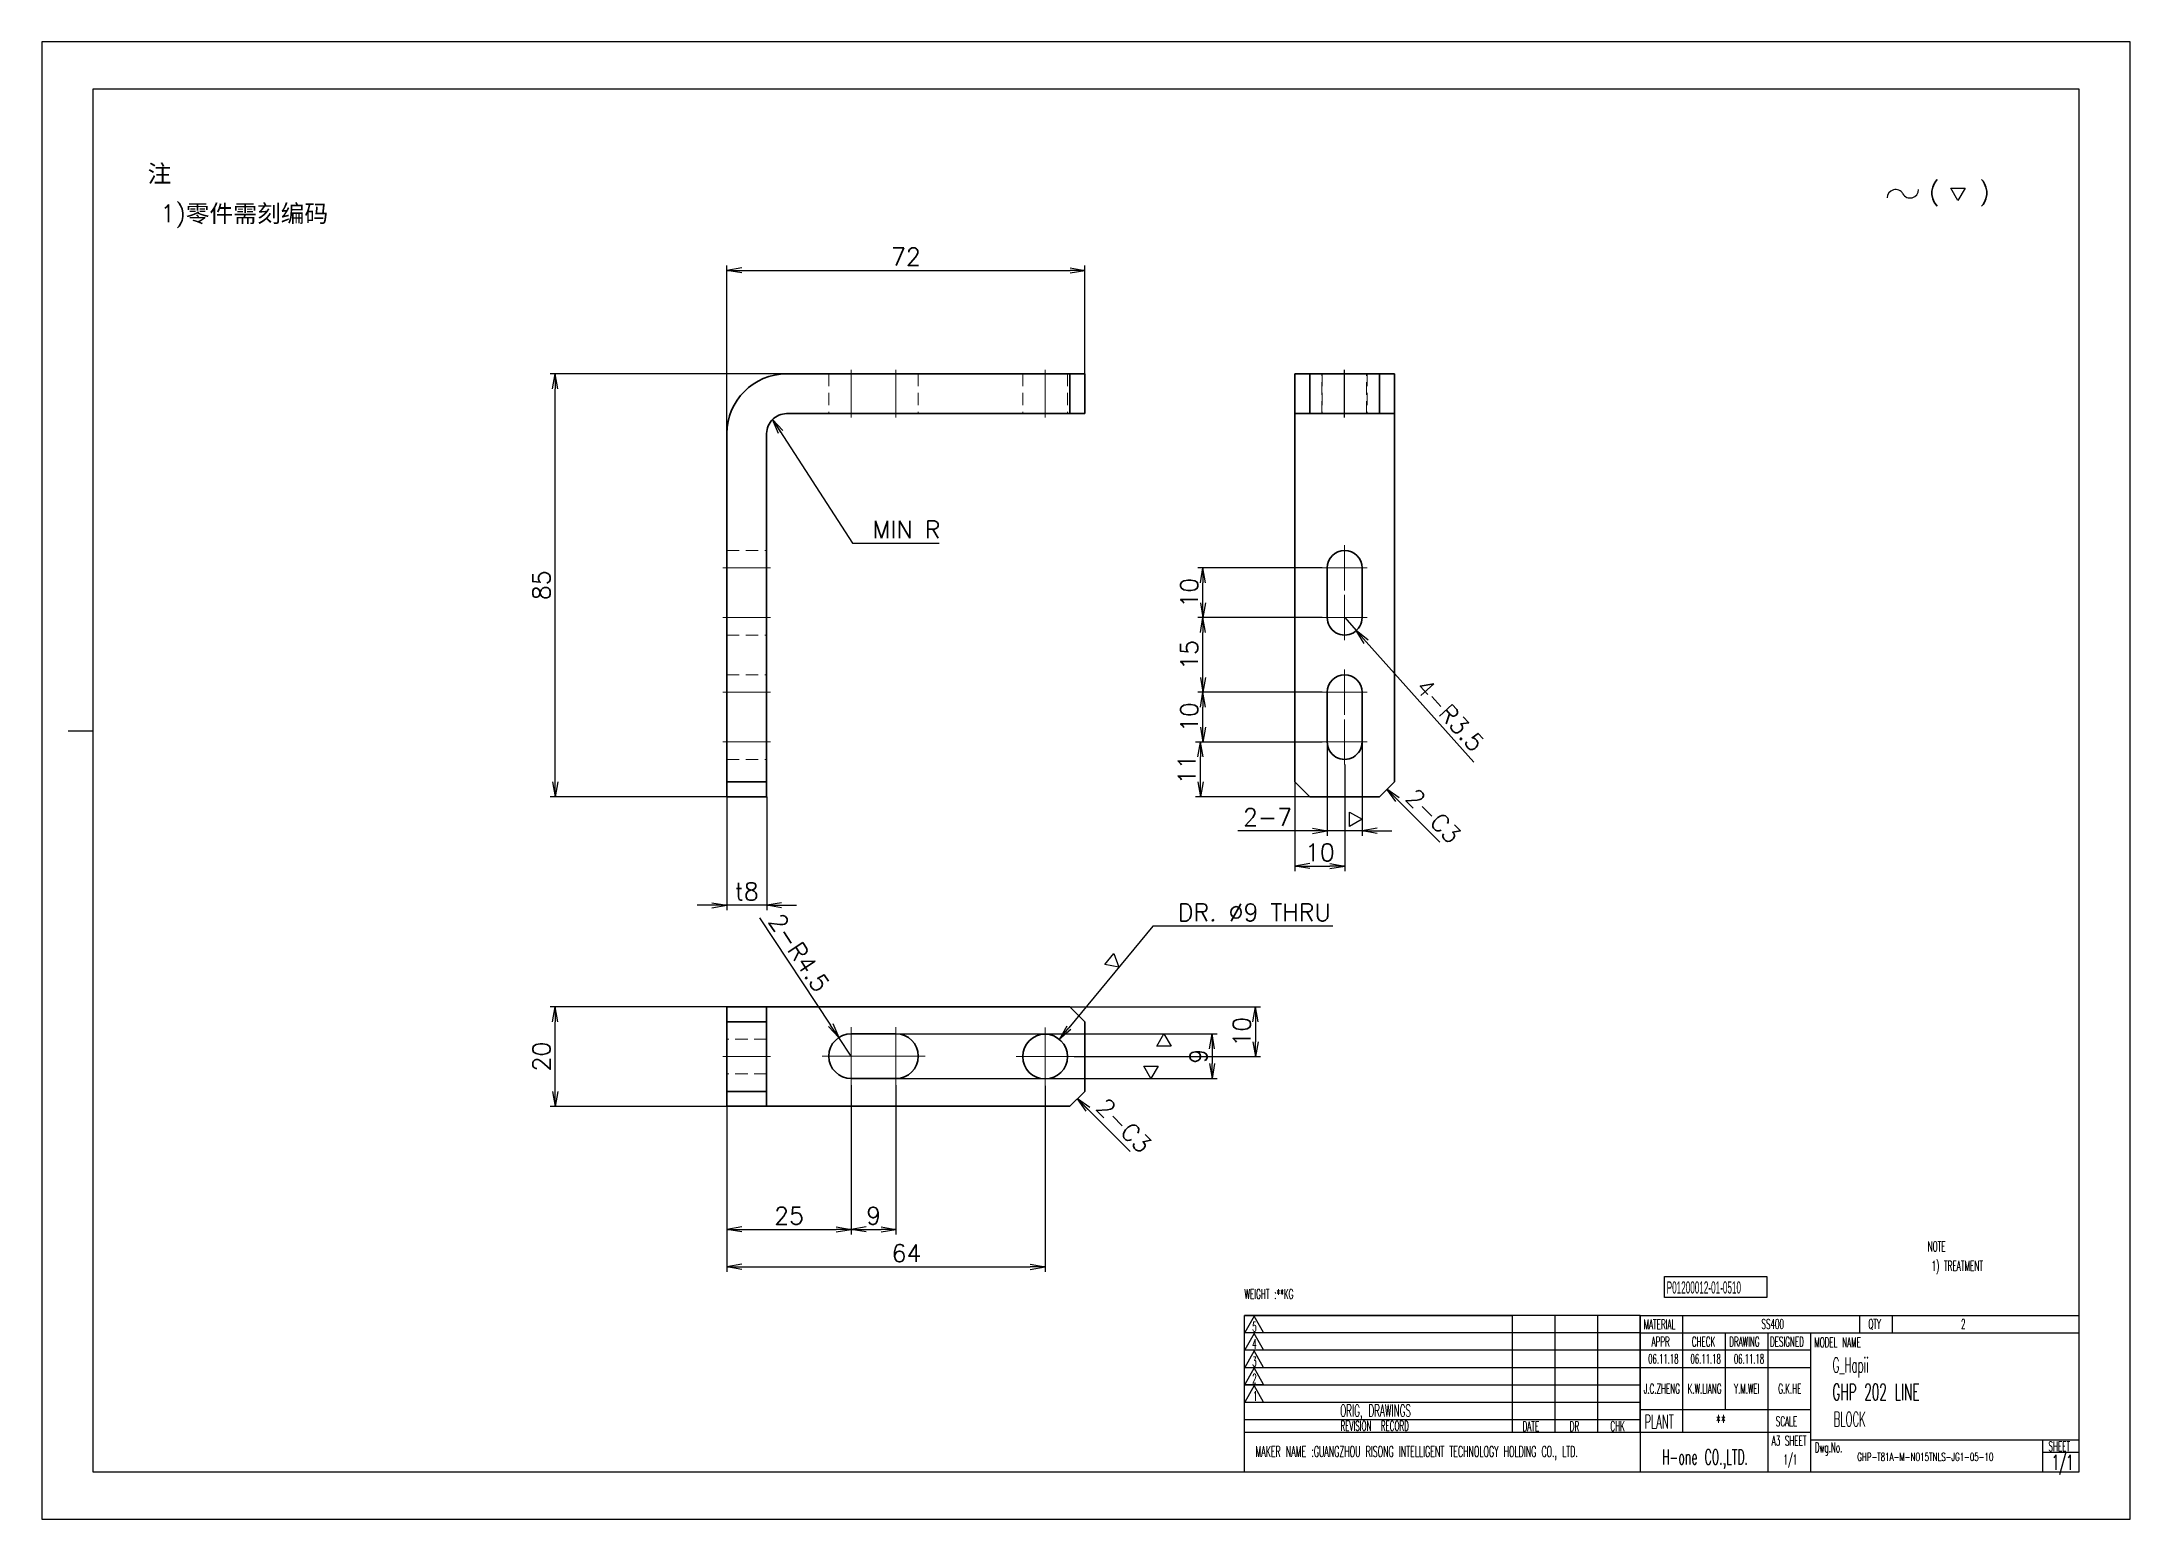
# Model space of a CAD drawing. Header units: millimetres. Extents: x 9439 to 18429, y 1498 to 3280.
# Drawn here: x 14907.3 to 15327.3, y 1498.1 to 1795.1 of the extents above; entities that cross this region are included whole.
import ezdxf
from ezdxf.enums import TextEntityAlignment as Align

# ---------------------------------------------------------------- set-up
doc = ezdxf.new("R2010")
doc.units = ezdxf.units.MM
doc.linetypes.add('CENTER-HOKUTO', pattern=[23, 20, -1, 1, -1])
doc.linetypes.add('HIDDEN-HOKUTO', pattern=[3.8, 2.5, -1.3])
doc.layers.add('AM_7', color=2, linetype='CENTER-HOKUTO', lineweight=30)
doc.layers.add('AM_HID', color=1, linetype='HIDDEN-HOKUTO', lineweight=25)
doc.layers.add('title_frame', color=7, linetype='Continuous')
doc.layers.add('word_dim', color=253, linetype='Continuous')
doc.styles.add('MX_NOTE_STANDARD', font='txt.shx', dxfattribs={"bigfont": 'bigfont.shx'})
doc.styles.get("Standard").update_dxf_attribs({"font": 'romans.shx', "bigfont": 'bigfont.shx'})
doc.dimstyles.new('RS1-1', dxfattribs={"dimtxt": 3.5, "dimasz": 3, "dimexe": 1, "dimexo": 0, "dimgap": 1, "dimtad": 3, "dimdsep": 46, "dimtxsty": 'Standard', "dimblk1": 'OPEN', "dimblk2": 'OPEN', "dimsah": 1, "dimcen": 0, "dimclrd": 256, "dimclre": 256, "dimclrt": 3, "dimazin": 2, "dimtfac": 1, "dimtmove": 0, "dimatfit": 3, "dimldrblk": 'OPEN', "dimfxl": 0, "dimtolj": 1, "dimtzin": 0, "dimarcsym": 0})

msp = doc.modelspace()

# ---------------------------------------------------------------- texts
at = {"ltscale": 2, "char_height": 3.5, "attachment_point": 1}
for s, insert, width in [('{\\fSimSun|b0|i0|c134|p2;\\C3;注}', (14928.639, 1770.365), 10.36469), ('{\\Fromans,bigfont|c134;\\C3;1)\\fSimSun|b0|i0|c134|p2;零件需刻编码}', (14931.204, 1762.357), 96.90613)]:
    msp.add_mtext(s, dxfattribs=dict(at, insert=insert, width=width))
at = {"linetype": 'Continuous', "insert": (15267.499, 1528.604), "char_height": 3, "width": 50.9, "attachment_point": 4}
msp.add_mtext('{\\W0.5;\\C3;G_Hapii }', dxfattribs=at)
at = {"color": 3, "linetype": 'Continuous', "insert": (15272.455, 1511.446), "char_height": 1.6, "width": 37.13137, "attachment_point": 1}
msp.add_mtext('{\\W0.65;GHP-T81A-M-NO15TNLS-JG1-05-10}', dxfattribs=at)
at = {"layer": 'title_frame', "color": 3, "style": 'MX_NOTE_STANDARD'}
for s, height, width, p in [('NOTE', 2, 0.5341, (15286.609, 1551.946)), ('1) TREATMENT', 2, 0.5341, (15287.387, 1548.049)), ('WEIGHT :**KG ', 1.96, 0.545, (15149.222, 1542.4)), ('SS400', 1.9728, 0.5341, (15253.196, 1536.382)), ('2', 1.973, 0.5341, (15293.323, 1536.382)), ('06.11.18', 1.9, 0.5341, (15230.409, 1529.408)), ('06.11.18', 1.9, 0.5341, (15238.921, 1529.408)), ('06.11.18', 1.9, 0.5341, (15247.638, 1529.408)), ('GHP 202 LINE', 3.3, 0.5341, (15267.461, 1522.035)), ('**', 2.74, 0.5341, (15244.015, 1516.353)), ('BLOCK', 2.94, 0.5, (15267.709, 1516.771)), ('H-one CO.,LTD.', 3, 0.5341, (15233.178, 1509.133)), ('A3 SHEET', 1.9728, 0.5341, (15255.252, 1512.907)), ('1/1', 1.9728, 0.5341, (15257.604, 1509.153)), ('1/1', 3, 0.5341, (15311.629, 1508.06))]:
    msp.add_text(s, height=height, dxfattribs=dict(at, width=width)).set_placement(p)
at = {"layer": 'title_frame', "color": 3, "style": 'MX_NOTE_STANDARD', "width": 0.5341}
for s, p in [('J.C.ZHENG', (15233.154, 1522.79)), ('K.W.LIANG', (15241.749, 1522.769)), ('Y.M.WEI', (15250.229, 1522.772)), ('G.K.HE', (15258.899, 1522.769))]:
    msp.add_text(s, height=1.9728, dxfattribs=at).set_placement(p, align=Align.BOTTOM_CENTER)
at = {"layer": 'title_frame', "color": 3, "insert": (15234.132, 1545.938), "char_height": 2.45, "width": 4.1107, "attachment_point": 1, "style": 'MX_NOTE_STANDARD'}
msp.add_mtext('{\\f3 of 9 Barcode|b0|i0|c0|p82;\\W0.5;P01200012-01-0510}', dxfattribs=at)
at = {"layer": 'word_dim', "color": 3, "linetype": 'Continuous', "ltscale": 2}
for p in [(15181.366, 1642.865), (15119.126, 1580.625)]:
    msp.add_text('2-C3', height=3.5, rotation=315, dxfattribs=at).set_placement(p)
at = {"layer": 'word_dim', "color": 3, "linetype": 'Continuous', "ltscale": 2, "insert": (15074.413, 1695.32), "char_height": 3.5, "width": 26.72576, "attachment_point": 7}
msp.add_mtext('MIN R', dxfattribs=at)

# ---------------------------------------------------------------- blocks, each defined once
blk = doc.blocks.new('A$C404331B6')
at = {"layer": 'title_frame'}
for p, q in [((0, -31.5), (0, 0)), ((0, 0), (53.9, 0)), ((79.62, 0), (0, 0)), ((53.9, -23.5), (53.9, 0)), ((62.48, -23.5), (62.48, 0)), ((62.48, -23.5), (62.48, 0)), ((71.05, -23.5), (71.05, 0)), ((71.05, -23.5), (71.05, 0)), ((79.62, 0), (79.62, -31.5)), ((79.62, 0), (167.83, 0)), ((88.2, -23.5), (88.2, 0)), ((123.73, 0), (123.73, -3.5)), ((130.3, 0), (130.3, -3.5)), ((53.9, -3.5), (0, -3.5)), ((79.62, -3.5), (0, -3.5)), ((1.98, -0.12), (0.1, -3.45)), ((0.1, -3.45), (3.86, -3.45)), ((1.98, -3.6), (0.1, -6.92)), ((3.86, -3.45), (1.98, -0.12)), ((3.86, -6.92), (1.98, -3.6)), ((79.62, -3.5), (167.83, -3.5)), ((96.78, -18.9), (96.78, -3.5)), ((105.35, -31.5), (105.35, -3.5)), ((113.92, -31.5), (113.92, -3.5)), ((53.9, -7), (0, -7)), ((79.62, -7), (0, -7)), ((0.1, -6.92), (3.86, -6.92)), ((1.98, -7.13), (0.1, -10.45)), ((3.86, -10.45), (1.98, -7.13)), ((113.92, -7), (79.62, -7)), ((53.9, -10.5), (0, -10.5)), ((79.62, -10.5), (0, -10.5)), ((0.1, -10.45), (3.86, -10.45)), ((1.98, -10.54), (0.1, -13.87)), ((3.86, -13.87), (1.98, -10.54)), ((113.92, -10.5), (79.62, -10.5)), ((53.9, -14), (0, -14)), ((79.62, -14), (0, -14)), ((0.1, -13.87), (3.86, -13.87)), ((1.98, -14.07), (0.1, -17.4)), ((3.86, -17.4), (1.98, -14.07)), ((53.9, -17.5), (0, -17.5)), ((79.62, -17.5), (0, -17.5)), ((53.9, -21), (0, -21)), ((79.62, -21), (0, -21)), ((0.1, -17.4), (3.86, -17.4)), ((79.62, -18.9), (113.92, -18.9)), ((79.62, -23.5), (0, -23.5)), ((113.92, -23.5), (79.62, -23.5)), ((113.92, -25), (167.83, -25)), ((160.48, -25), (160.48, -31.5)), ((160.48, -27.5), (167.83, -27.5)), ((167.83, -31.5), (0, -31.5))]:
    blk.add_line(p, q, dxfattribs=at)
at = {"layer": 'title_frame', "color": 3, "style": 'MX_NOTE_STANDARD', "width": 0.5341}
for s, height, p in [('5', 1.92, (1.59, -3.22)), ('MATERIAL', 1.973, (80.3, -2.79)), ('QTY', 1.973, (125.5, -2.7)), ('4', 1.92, (1.59, -6.7)), ('3', 1.92, (1.59, -10.23)), ('APPR', 1.973, (81.89, -6.26)), ('CHECK', 1.973, (89.99, -6.26)), ('DRAWING', 1.973, (97.51, -6.26)), ('DESIGNED', 1.973, (105.7, -6.26)), ('MODEL NAME', 1.973, (114.63, -6.41)), ('2', 1.92, (1.59, -13.64)), ('1', 1.92, (1.78, -17.17)), ('ORIG, DRAWINGS', 2.4112, (19.27, -20.34)), ('PLANT', 2.74, (80.46, -22.73)), ('SCALE', 1.973, (106.88, -22.28)), ('REVISION  RECORD', 1.9728, (19.32, -23.18)), ('DATE', 1.973, (55.94, -23.26)), ('DR', 1.973, (65.43, -23.27)), ('CHK', 1.973, (73.61, -23.23)), ('MAKER NAME :GUANGZHOU RISONG INTELLIGENT TECHNOLOGY HOLDING CO., LTD.', 2.16, (2.22, -28.43)), ('Dwg.No.', 1.973, (114.71, -27.52)), ('SHEET', 1.973, (161.71, -27.29))]:
    blk.add_text(s, height=height, dxfattribs=at).set_placement(p)
blk = doc.blocks.new('shiage0')
at = {"layer": 'word_dim', "color": 3, "linetype": 'Continuous'}
for centre, start, end in [((1.69, 0), 30, 180), ((4.61, 1.69), 210, 0)]:
    blk.add_arc(centre, 1.69, start, end, dxfattribs=at)
blk = doc.blocks.new('12')
at = {"layer": 'title_frame', "color": 3, "linetype": 'Continuous'}
blk.add_lwpolyline([(20.46, 3.03), (19.01, 5.53), (21.9, 5.53)], close=True, dxfattribs=at)
blk.add_blockref('shiage0', (6.23, 3.56), dxfattribs=at)
blk.add_text('(   )', height=3.5, dxfattribs=at).set_placement((14.64, 3.08))
blk = doc.blocks.new('_Open')
at = {"color": 0, "lineweight": -2}
for p, q in [((-1, 0.17), (0, 0)), ((-1, -0.17), (0, 0)), ((0, 0), (-1, 0))]:
    blk.add_line(p, q, dxfattribs=at)
blk = doc.blocks.new('*D138')
at = {"layer": 'DEFPOINTS', "color": 0, "linetype": 'Continuous', "ltscale": 2}
for p in [(15010.6, 1728.36), (15057.13, 1728.36), (15049.13, 1643.36)]:
    blk.add_point(p, dxfattribs=at)
at = {"layer": 'word_dim', "linetype": 'Continuous', "lineweight": -2, "ltscale": 2}
for p, q in [((15057.13, 1728.36), (15009.6, 1728.36)), ((15010.6, 1646.36), (15010.6, 1725.36)), ((15049.13, 1643.36), (15009.6, 1643.36))]:
    blk.add_line(p, q, dxfattribs=at)
at = {"layer": 'word_dim', "linetype": 'Continuous', "lineweight": -2, "ltscale": 2, "xscale": 3, "yscale": 3, "zscale": 3}
for p, rotation in [((15010.6, 1728.36), 90), ((15010.6, 1643.36), 270)]:
    blk.add_blockref('_Open', p, dxfattribs=dict(at, rotation=rotation))
at = {"layer": 'word_dim', "color": 3, "linetype": 'Continuous', "ltscale": 2, "insert": (15007.85, 1685.86), "char_height": 3.5, "attachment_point": 5, "rotation": 90}
blk.add_mtext('\\A1;85', dxfattribs=at)
blk = doc.blocks.new('*D139')
at = {"layer": 'DEFPOINTS', "color": 0, "linetype": 'Continuous', "ltscale": 2}
for p in [(15117.13, 1749.17), (15117.13, 1728.36), (15045.13, 1684.65)]:
    blk.add_point(p, dxfattribs=at)
at = {"layer": 'word_dim', "linetype": 'Continuous', "lineweight": -2, "ltscale": 2}
for p, q in [((15045.13, 1684.65), (15045.13, 1750.17)), ((15048.13, 1749.17), (15114.13, 1749.17)), ((15117.13, 1728.36), (15117.13, 1750.17))]:
    blk.add_line(p, q, dxfattribs=at)
at = {"layer": 'word_dim', "linetype": 'Continuous', "lineweight": -2, "ltscale": 2, "xscale": 3, "yscale": 3, "zscale": 3, "rotation": 180}
blk.add_blockref('_Open', (15045.13, 1749.17), dxfattribs=at)
at = {"layer": 'word_dim', "linetype": 'Continuous', "lineweight": -2, "ltscale": 2, "xscale": 3, "yscale": 3, "zscale": 3}
blk.add_blockref('_Open', (15117.13, 1749.17), dxfattribs=at)
at = {"layer": 'word_dim', "color": 3, "linetype": 'Continuous', "ltscale": 2, "insert": (15081.13, 1751.92), "char_height": 3.5, "attachment_point": 5}
blk.add_mtext('\\A1;72', dxfattribs=at)
blk = doc.blocks.new('*D140')
at = {"layer": 'DEFPOINTS', "color": 0, "linetype": 'Continuous', "ltscale": 2}
for p in [(15045.13, 1643.36), (15053.13, 1643.36), (15045.13, 1621.55)]:
    blk.add_point(p, dxfattribs=at)
at = {"layer": 'word_dim', "linetype": 'Continuous', "lineweight": -2, "ltscale": 2}
for p, q in [((15045.13, 1643.36), (15045.13, 1620.55)), ((15053.13, 1643.36), (15053.13, 1620.55)), ((15042.13, 1621.55), (15039.13, 1621.55)), ((15053.13, 1621.55), (15045.13, 1621.55)), ((15056.13, 1621.55), (15059.13, 1621.55))]:
    blk.add_line(p, q, dxfattribs=at)
at = {"layer": 'word_dim', "linetype": 'Continuous', "lineweight": -2, "ltscale": 2, "xscale": 3, "yscale": 3, "zscale": 3}
blk.add_blockref('_Open', (15045.13, 1621.55), dxfattribs=at)
at = {"layer": 'word_dim', "linetype": 'Continuous', "lineweight": -2, "ltscale": 2, "xscale": 3, "yscale": 3, "zscale": 3, "rotation": 180}
blk.add_blockref('_Open', (15053.13, 1621.55), dxfattribs=at)
at = {"layer": 'word_dim', "color": 3, "linetype": 'Continuous', "ltscale": 2, "insert": (15049.13, 1624.3), "char_height": 3.5, "attachment_point": 5}
blk.add_mtext('\\A1;t8', dxfattribs=at)
blk = doc.blocks.new('*D141')
at = {"layer": 'DEFPOINTS', "color": 0, "linetype": 'Continuous', "ltscale": 2}
for p in [(15169.37, 1649.81), (15159.37, 1646.36), (15169.37, 1629.42)]:
    blk.add_point(p, dxfattribs=at)
at = {"layer": 'word_dim', "linetype": 'Continuous', "lineweight": -2, "ltscale": 2}
for p, q in [((15169.37, 1649.81), (15169.37, 1628.42)), ((15159.37, 1646.36), (15159.37, 1628.42)), ((15162.37, 1629.42), (15166.37, 1629.42))]:
    blk.add_line(p, q, dxfattribs=at)
at = {"layer": 'word_dim', "linetype": 'Continuous', "lineweight": -2, "ltscale": 2, "xscale": 3, "yscale": 3, "zscale": 3, "rotation": 180}
blk.add_blockref('_Open', (15159.37, 1629.42), dxfattribs=at)
at = {"layer": 'word_dim', "linetype": 'Continuous', "lineweight": -2, "ltscale": 2, "xscale": 3, "yscale": 3, "zscale": 3}
blk.add_blockref('_Open', (15169.37, 1629.42), dxfattribs=at)
at = {"layer": 'word_dim', "color": 3, "linetype": 'Continuous', "ltscale": 2, "insert": (15164.37, 1632.17), "char_height": 3.5, "attachment_point": 5}
blk.add_mtext('\\A1;10', dxfattribs=at)
blk = doc.blocks.new('*D142')
at = {"layer": 'DEFPOINTS', "color": 0, "linetype": 'Continuous', "ltscale": 2}
for p in [(15140.37, 1654.36), (15164.82, 1654.36), (15162.37, 1643.36)]:
    blk.add_point(p, dxfattribs=at)
at = {"layer": 'word_dim', "linetype": 'Continuous', "lineweight": -2, "ltscale": 2}
for p, q in [((15164.82, 1654.36), (15139.37, 1654.36)), ((15140.37, 1646.36), (15140.37, 1651.36)), ((15162.37, 1643.36), (15139.37, 1643.36))]:
    blk.add_line(p, q, dxfattribs=at)
at = {"layer": 'word_dim', "linetype": 'Continuous', "lineweight": -2, "ltscale": 2, "xscale": 3, "yscale": 3, "zscale": 3}
for p, rotation in [((15140.37, 1654.36), 90), ((15140.37, 1643.36), 270)]:
    blk.add_blockref('_Open', p, dxfattribs=dict(at, rotation=rotation))
at = {"layer": 'word_dim', "color": 3, "linetype": 'Continuous', "ltscale": 2, "insert": (15137.62, 1648.86), "char_height": 3.5, "attachment_point": 5, "rotation": 90}
blk.add_mtext('\\A1;11', dxfattribs=at)
blk = doc.blocks.new('*D143')
at = {"layer": 'DEFPOINTS', "color": 0, "linetype": 'Continuous', "ltscale": 2}
for p in [(15140.87, 1664.36), (15164.82, 1664.36), (15164.82, 1654.36)]:
    blk.add_point(p, dxfattribs=at)
at = {"layer": 'word_dim', "linetype": 'Continuous', "lineweight": -2, "ltscale": 2}
for p, q in [((15164.82, 1664.36), (15139.87, 1664.36)), ((15140.87, 1657.36), (15140.87, 1661.36)), ((15164.82, 1654.36), (15139.87, 1654.36))]:
    blk.add_line(p, q, dxfattribs=at)
at = {"layer": 'word_dim', "linetype": 'Continuous', "lineweight": -2, "ltscale": 2, "xscale": 3, "yscale": 3, "zscale": 3}
for p, rotation in [((15140.87, 1664.36), 90), ((15140.87, 1654.36), 270)]:
    blk.add_blockref('_Open', p, dxfattribs=dict(at, rotation=rotation))
at = {"layer": 'word_dim', "color": 3, "linetype": 'Continuous', "ltscale": 2, "insert": (15138.12, 1659.36), "char_height": 3.5, "attachment_point": 5, "rotation": 90}
blk.add_mtext('\\A1;10', dxfattribs=at)
blk = doc.blocks.new('*D144')
at = {"layer": 'DEFPOINTS', "color": 0, "linetype": 'Continuous', "ltscale": 2}
for p in [(15140.87, 1679.36), (15164.82, 1679.36), (15164.82, 1664.36)]:
    blk.add_point(p, dxfattribs=at)
at = {"layer": 'word_dim', "linetype": 'Continuous', "lineweight": -2, "ltscale": 2}
for p, q in [((15164.82, 1679.36), (15139.87, 1679.36)), ((15140.87, 1667.36), (15140.87, 1676.36)), ((15164.82, 1664.36), (15139.87, 1664.36))]:
    blk.add_line(p, q, dxfattribs=at)
at = {"layer": 'word_dim', "linetype": 'Continuous', "lineweight": -2, "ltscale": 2, "xscale": 3, "yscale": 3, "zscale": 3}
for p, rotation in [((15140.87, 1679.36), 90), ((15140.87, 1664.36), 270)]:
    blk.add_blockref('_Open', p, dxfattribs=dict(at, rotation=rotation))
at = {"layer": 'word_dim', "color": 3, "linetype": 'Continuous', "ltscale": 2, "insert": (15138.12, 1671.86), "char_height": 3.5, "attachment_point": 5, "rotation": 90}
blk.add_mtext('\\A1;15', dxfattribs=at)
blk = doc.blocks.new('*D145')
at = {"layer": 'DEFPOINTS', "color": 0, "linetype": 'Continuous', "ltscale": 2}
for p in [(15140.87, 1689.36), (15164.82, 1689.36), (15164.82, 1679.36)]:
    blk.add_point(p, dxfattribs=at)
at = {"layer": 'word_dim', "linetype": 'Continuous', "lineweight": -2, "ltscale": 2}
for p, q in [((15164.82, 1689.36), (15139.87, 1689.36)), ((15140.87, 1682.36), (15140.87, 1686.36)), ((15164.82, 1679.36), (15139.87, 1679.36))]:
    blk.add_line(p, q, dxfattribs=at)
at = {"layer": 'word_dim', "linetype": 'Continuous', "lineweight": -2, "ltscale": 2, "xscale": 3, "yscale": 3, "zscale": 3}
for p, rotation in [((15140.87, 1689.36), 90), ((15140.87, 1679.36), 270)]:
    blk.add_blockref('_Open', p, dxfattribs=dict(at, rotation=rotation))
at = {"layer": 'word_dim', "color": 3, "linetype": 'Continuous', "ltscale": 2, "insert": (15138.12, 1684.36), "char_height": 3.5, "attachment_point": 5, "rotation": 90}
blk.add_mtext('\\A1;10', dxfattribs=at)
blk = doc.blocks.new('*D146')
at = {"layer": 'DEFPOINTS', "color": 0, "linetype": 'Continuous', "ltscale": 2}
for p in [(15169.37, 1679.36), (15171.7, 1676.76)]:
    blk.add_point(p, dxfattribs=at)
at = {"layer": 'word_dim', "linetype": 'Continuous', "lineweight": -2, "ltscale": 2}
for p, q in [((15169.37, 1679.36), (15171.7, 1676.76)), ((15195.34, 1650.31), (15173.7, 1674.52))]:
    blk.add_line(p, q, dxfattribs=at)
at = {"layer": 'word_dim', "linetype": 'Continuous', "lineweight": -2, "ltscale": 2, "xscale": 3, "yscale": 3, "zscale": 3, "rotation": 131.7998130804722}
blk.add_blockref('_Open', (15171.7, 1676.76), dxfattribs=at)
at = {"layer": 'word_dim', "color": 3, "linetype": 'Continuous', "ltscale": 2, "insert": (15190.56, 1659.79), "char_height": 3.5, "attachment_point": 5, "rotation": 311.7998}
blk.add_mtext('\\A1;4-R3.5', dxfattribs=at)
blk = doc.blocks.new('*D147')
at = {"layer": 'DEFPOINTS', "color": 0, "linetype": 'Continuous', "ltscale": 2}
for p in [(15165.87, 1654.36), (15172.87, 1654.36), (15172.87, 1636.51)]:
    blk.add_point(p, dxfattribs=at)
at = {"layer": 'word_dim', "linetype": 'Continuous', "lineweight": -2, "ltscale": 2}
for p, q in [((15165.87, 1654.36), (15165.87, 1635.51)), ((15172.87, 1654.36), (15172.87, 1635.51)), ((15162.87, 1636.51), (15147.87, 1636.51)), ((15172.87, 1636.51), (15165.87, 1636.51)), ((15175.87, 1636.51), (15178.87, 1636.51))]:
    blk.add_line(p, q, dxfattribs=at)
at = {"layer": 'word_dim', "linetype": 'Continuous', "lineweight": -2, "ltscale": 2, "xscale": 3, "yscale": 3, "zscale": 3}
blk.add_blockref('_Open', (15165.87, 1636.51), dxfattribs=at)
at = {"layer": 'word_dim', "linetype": 'Continuous', "lineweight": -2, "ltscale": 2, "xscale": 3, "yscale": 3, "zscale": 3, "rotation": 180}
blk.add_blockref('_Open', (15172.87, 1636.51), dxfattribs=at)
at = {"layer": 'word_dim', "color": 3, "linetype": 'Continuous', "ltscale": 2, "insert": (15153.87, 1639.26), "char_height": 3.5, "attachment_point": 5}
blk.add_mtext('\\A1;2-7', dxfattribs=at)
blk = doc.blocks.new('*D149')
at = {"layer": 'DEFPOINTS', "color": 0, "linetype": 'Continuous', "ltscale": 2}
for p in [(15010.6, 1601.12), (15049.13, 1601.12), (15047.29, 1581.12)]:
    blk.add_point(p, dxfattribs=at)
at = {"layer": 'word_dim', "linetype": 'Continuous', "lineweight": -2, "ltscale": 2}
for p, q in [((15049.13, 1601.12), (15009.6, 1601.12)), ((15010.6, 1584.12), (15010.6, 1598.12)), ((15047.29, 1581.12), (15009.6, 1581.12))]:
    blk.add_line(p, q, dxfattribs=at)
at = {"layer": 'word_dim', "linetype": 'Continuous', "lineweight": -2, "ltscale": 2, "xscale": 3, "yscale": 3, "zscale": 3}
for p, rotation in [((15010.6, 1601.12), 90), ((15010.6, 1581.12), 270)]:
    blk.add_blockref('_Open', p, dxfattribs=dict(at, rotation=rotation))
at = {"layer": 'word_dim', "color": 3, "linetype": 'Continuous', "ltscale": 2, "insert": (15007.85, 1591.12), "char_height": 3.5, "attachment_point": 5, "rotation": 90}
blk.add_mtext('\\A1;20', dxfattribs=at)
blk = doc.blocks.new('*D150')
at = {"layer": 'DEFPOINTS', "color": 0, "linetype": 'Continuous', "ltscale": 2}
for p in [(15070.13, 1585.36), (15045.13, 1582.62), (15070.13, 1556.38)]:
    blk.add_point(p, dxfattribs=at)
at = {"layer": 'word_dim', "linetype": 'Continuous', "lineweight": -2, "ltscale": 2}
for p, q in [((15070.13, 1585.36), (15070.13, 1555.38)), ((15045.13, 1582.62), (15045.13, 1555.38)), ((15048.13, 1556.38), (15067.13, 1556.38))]:
    blk.add_line(p, q, dxfattribs=at)
at = {"layer": 'word_dim', "linetype": 'Continuous', "lineweight": -2, "ltscale": 2, "xscale": 3, "yscale": 3, "zscale": 3, "rotation": 180}
blk.add_blockref('_Open', (15045.13, 1556.38), dxfattribs=at)
at = {"layer": 'word_dim', "linetype": 'Continuous', "lineweight": -2, "ltscale": 2, "xscale": 3, "yscale": 3, "zscale": 3}
blk.add_blockref('_Open', (15070.13, 1556.38), dxfattribs=at)
at = {"layer": 'word_dim', "color": 3, "linetype": 'Continuous', "ltscale": 2, "insert": (15057.63, 1559.13), "char_height": 3.5, "attachment_point": 5}
blk.add_mtext('\\A1;25', dxfattribs=at)
blk = doc.blocks.new('*D151')
at = {"layer": 'DEFPOINTS', "color": 0, "linetype": 'Continuous', "ltscale": 2}
for p in [(15070.13, 1585.36), (15079.13, 1585.36), (15079.13, 1556.38)]:
    blk.add_point(p, dxfattribs=at)
at = {"layer": 'word_dim', "linetype": 'Continuous', "lineweight": -2, "ltscale": 2}
for p, q in [((15070.13, 1585.36), (15070.13, 1555.38)), ((15079.13, 1585.36), (15079.13, 1555.38)), ((15073.13, 1556.38), (15076.13, 1556.38))]:
    blk.add_line(p, q, dxfattribs=at)
at = {"layer": 'word_dim', "linetype": 'Continuous', "lineweight": -2, "ltscale": 2, "xscale": 3, "yscale": 3, "zscale": 3, "rotation": 180}
blk.add_blockref('_Open', (15070.13, 1556.38), dxfattribs=at)
at = {"layer": 'word_dim', "linetype": 'Continuous', "lineweight": -2, "ltscale": 2, "xscale": 3, "yscale": 3, "zscale": 3}
blk.add_blockref('_Open', (15079.13, 1556.38), dxfattribs=at)
at = {"layer": 'word_dim', "color": 3, "linetype": 'Continuous', "ltscale": 2, "insert": (15074.63, 1559.13), "char_height": 3.5, "attachment_point": 5}
blk.add_mtext('\\A1;9', dxfattribs=at)
blk = doc.blocks.new('*D152')
at = {"layer": 'DEFPOINTS', "color": 0, "linetype": 'Continuous', "ltscale": 2}
for p in [(15109.13, 1585.27), (15045.13, 1582.62), (15109.13, 1548.86)]:
    blk.add_point(p, dxfattribs=at)
at = {"layer": 'word_dim', "linetype": 'Continuous', "lineweight": -2, "ltscale": 2}
for p, q in [((15109.13, 1585.27), (15109.13, 1547.86)), ((15045.13, 1582.62), (15045.13, 1547.86)), ((15048.13, 1548.86), (15106.13, 1548.86))]:
    blk.add_line(p, q, dxfattribs=at)
at = {"layer": 'word_dim', "linetype": 'Continuous', "lineweight": -2, "ltscale": 2, "xscale": 3, "yscale": 3, "zscale": 3, "rotation": 180}
blk.add_blockref('_Open', (15045.13, 1548.86), dxfattribs=at)
at = {"layer": 'word_dim', "linetype": 'Continuous', "lineweight": -2, "ltscale": 2, "xscale": 3, "yscale": 3, "zscale": 3}
blk.add_blockref('_Open', (15109.13, 1548.86), dxfattribs=at)
at = {"layer": 'word_dim', "color": 3, "linetype": 'Continuous', "ltscale": 2, "insert": (15081.26, 1551.61), "char_height": 3.5, "attachment_point": 5}
blk.add_mtext('\\A1;64', dxfattribs=at)
blk = doc.blocks.new('*D153')
at = {"layer": 'DEFPOINTS', "color": 0, "linetype": 'Continuous', "ltscale": 2}
for p in [(15114.13, 1601.12), (15114.98, 1591.12), (15151.43, 1591.12)]:
    blk.add_point(p, dxfattribs=at)
at = {"layer": 'word_dim', "linetype": 'Continuous', "lineweight": -2, "ltscale": 2}
for p, q in [((15114.13, 1601.12), (15152.43, 1601.12)), ((15151.43, 1598.12), (15151.43, 1594.12)), ((15114.98, 1591.12), (15152.43, 1591.12))]:
    blk.add_line(p, q, dxfattribs=at)
at = {"layer": 'word_dim', "linetype": 'Continuous', "lineweight": -2, "ltscale": 2, "xscale": 3, "yscale": 3, "zscale": 3}
for p, rotation in [((15151.43, 1601.12), 90), ((15151.43, 1591.12), 270)]:
    blk.add_blockref('_Open', p, dxfattribs=dict(at, rotation=rotation))
at = {"layer": 'word_dim', "color": 3, "linetype": 'Continuous', "ltscale": 2, "insert": (15148.68, 1596.12), "char_height": 3.5, "attachment_point": 5, "rotation": 90}
blk.add_mtext('\\A1;10', dxfattribs=at)
blk = doc.blocks.new('*D154')
at = {"layer": 'DEFPOINTS', "color": 0, "linetype": 'Continuous', "ltscale": 2}
for p in [(15067.64, 1594.96), (15070.13, 1591.21)]:
    blk.add_point(p, dxfattribs=at)
at = {"layer": 'word_dim', "linetype": 'Continuous', "lineweight": -2, "ltscale": 2}
for p, q in [((15051.68, 1619.02), (15065.98, 1597.46)), ((15070.13, 1591.21), (15067.64, 1594.96))]:
    blk.add_line(p, q, dxfattribs=at)
at = {"layer": 'word_dim', "linetype": 'Continuous', "lineweight": -2, "ltscale": 2, "xscale": 3, "yscale": 3, "zscale": 3, "rotation": 303.5488222479664}
blk.add_blockref('_Open', (15067.64, 1594.96), dxfattribs=at)
at = {"layer": 'word_dim', "color": 3, "linetype": 'Continuous', "ltscale": 2, "insert": (15059.64, 1612), "char_height": 3.5, "attachment_point": 5, "rotation": 303.5488}
blk.add_mtext('\\A1;2-R4.5', dxfattribs=at)
blk = doc.blocks.new('*D148')
at = {"layer": 'DEFPOINTS', "color": 0, "linetype": 'Continuous', "ltscale": 2}
for p in [(15079.13, 1595.71), (15079.13, 1586.71), (15142.71, 1586.71)]:
    blk.add_point(p, dxfattribs=at)
at = {"layer": 'word_dim', "linetype": 'Continuous', "lineweight": -2, "ltscale": 2}
for p, q in [((15079.13, 1595.71), (15143.71, 1595.71)), ((15142.71, 1592.71), (15142.71, 1589.71)), ((15079.13, 1586.71), (15143.71, 1586.71))]:
    blk.add_line(p, q, dxfattribs=at)
at = {"layer": 'word_dim', "linetype": 'Continuous', "lineweight": -2, "ltscale": 2, "xscale": 3, "yscale": 3, "zscale": 3}
for p, rotation in [((15142.71, 1595.71), 90), ((15142.71, 1586.71), 270)]:
    blk.add_blockref('_Open', p, dxfattribs=dict(at, rotation=rotation))
at = {"layer": 'word_dim', "color": 3, "linetype": 'Continuous', "ltscale": 2, "insert": (15139.96, 1591.21), "char_height": 3.5, "attachment_point": 5, "rotation": 90}
blk.add_mtext('\\A1;9', dxfattribs=at)
blk = doc.blocks.new('*D155')
at = {"layer": 'DEFPOINTS', "color": 0, "linetype": 'Continuous', "ltscale": 2}
for p in [(15111.99, 1594.6), (15106.26, 1587.65)]:
    blk.add_point(p, dxfattribs=at)
at = {"layer": 'word_dim', "linetype": 'Continuous', "lineweight": -2, "ltscale": 2}
for p, q in [((15130.77, 1617.36), (15113.9, 1596.91)), ((15166.97, 1617.36), (15130.77, 1617.36))]:
    blk.add_line(p, q, dxfattribs=at)
at = {"layer": 'word_dim', "linetype": 'Continuous', "lineweight": -2, "ltscale": 2, "xscale": 3, "yscale": 3, "zscale": 3, "rotation": 230.4779718164618}
blk.add_blockref('_Open', (15111.99, 1594.6), dxfattribs=at)
at = {"layer": 'word_dim', "color": 3, "linetype": 'Continuous', "ltscale": 2, "insert": (15151.2, 1620.11), "char_height": 3.5, "attachment_point": 5}
blk.add_mtext('\\A1;DR. ∅9 THRU', dxfattribs=at)
blk = doc.blocks.new('shiage1')
at = {"layer": 'word_dim', "color": 3, "linetype": 'Continuous'}
for p, q in [((0, 0), (-1.44, 2.5)), ((-1.44, 2.5), (1.44, 2.5)), ((1.44, 2.5), (0, 0))]:
    blk.add_line(p, q, dxfattribs=at)

# ---------------------------------------------------------------- dimensions: what is measured, and where the dimension line sits
at = {"layer": 'word_dim', "linetype": 'Continuous', "ltscale": 2}
for base, p1, p2, picture, middle in [((15117.126, 1749.166), (15045.126, 1684.654), (15117.126, 1728.365), '*D139', (15081.126, 1749.166)), ((15109.126, 1548.86), (15045.126, 1582.625), (15109.126, 1585.275), '*D152', (15081.255, 1548.86))]:
    dim = msp.add_linear_dim(base=base, p1=p1, p2=p2, dimstyle='RS1-1', dxfattribs=at)
    dim.commit()
    dim.dimension.update_dxf_attribs({"geometry": picture, "text_midpoint": middle, "dimtype": 160})
for base, p1, p2, picture, middle in [((15010.603, 1728.365), (15049.126, 1643.365), (15057.126, 1728.365), '*D138', (15007.853, 1685.865)), ((15140.871, 1689.365), (15164.816, 1679.365), (15164.816, 1689.365), '*D145', (15138.121, 1684.365)), ((15140.871, 1679.365), (15164.816, 1664.365), (15164.816, 1679.365), '*D144', (15138.121, 1671.865)), ((15140.871, 1664.365), (15164.816, 1654.365), (15164.816, 1664.365), '*D143', (15138.121, 1659.365)), ((15140.371, 1654.365), (15162.366, 1643.365), (15164.816, 1654.365), '*D142', (15137.621, 1648.865)), ((15010.603, 1601.125), (15047.287, 1581.125), (15049.126, 1601.125), '*D149', (15007.853, 1591.125)), ((15151.433, 1591.125), (15114.126, 1601.125), (15114.976, 1591.125), '*D153', (15148.683, 1596.125)), ((15142.708, 1586.706), (15079.126, 1595.706), (15079.126, 1586.706), '*D148', (15139.958, 1591.206))]:
    dim = msp.add_linear_dim(base=base, p1=p1, p2=p2, angle=90, dimstyle='RS1-1', dxfattribs=at)
    dim.commit()
    dim.dimension.update_dxf_attribs({"geometry": picture, "text_midpoint": middle})
for center, mpoint, text, picture, middle in [((15169.366, 1679.365), (15171.699, 1676.756), '4-<>', '*D146', (15188.509, 1657.954)), ((15070.126, 1591.206), (15067.639, 1594.957), '2-<>', '*D154', (15057.344, 1610.481))]:
    dim = msp.add_radius_dim(center=center, mpoint=mpoint, text=text, dimstyle='RS1-1', dxfattribs=at)
    dim.commit()
    dim.dimension.update_dxf_attribs({"geometry": picture, "text_midpoint": middle, "dimtype": 164})
dim = msp.add_linear_dim(base=(15172.866, 1636.514), p1=(15165.866, 1654.365), p2=(15172.866, 1654.365), text='2-<>', dimstyle='RS1-1', dxfattribs=at)
dim.commit()
dim.dimension.update_dxf_attribs({"geometry": '*D147', "text_midpoint": (15153.866, 1636.514), "dimtype": 160})
for base, p1, p2, picture, middle in [((15169.366, 1629.421), (15159.366, 1646.365), (15169.366, 1649.815), '*D141', (15164.366, 1632.171)), ((15070.126, 1556.385), (15045.126, 1582.625), (15070.126, 1585.356), '*D150', (15057.626, 1559.135)), ((15079.126, 1556.385), (15070.126, 1585.356), (15079.126, 1585.356), '*D151', (15074.626, 1559.135))]:
    dim = msp.add_linear_dim(base=base, p1=p1, p2=p2, dimstyle='RS1-1', dxfattribs=at)
    dim.commit()
    dim.dimension.update_dxf_attribs({"geometry": picture, "text_midpoint": middle})
dim = msp.add_linear_dim(base=(15045.126, 1621.546), p1=(15053.126, 1643.365), p2=(15045.126, 1643.365), text='t<>', dimstyle='RS1-1', dxfattribs=at)
dim.commit()
dim.dimension.update_dxf_attribs({"geometry": '*D140', "text_midpoint": (15049.126, 1624.296)})
dim = msp.add_diameter_dim_2p(p1=(15106.262, 1587.654), p2=(15111.989, 1594.596), text='DR. <> THRU', dimstyle='RS1-1', override={"dimtoh": 1, "dimtofl": 0}, dxfattribs=at)
dim.commit()
dim.dimension.update_dxf_attribs({"geometry": '*D155', "text_midpoint": (15151.199, 1617.356), "dimtype": 163})

# ---------------------------------------------------------------- linework, layer by layer
at = {"color": 7, "lineweight": 35}
for p, q in [((15057.126, 1728.365), (15114.126, 1728.365)), ((15057.126, 1720.365), (15114.126, 1720.365)), ((15045.126, 1646.365), (15045.126, 1716.365)), ((15053.126, 1646.365), (15053.126, 1716.365)), ((15159.366, 1646.365), (15159.366, 1716.365)), ((15179.366, 1646.365), (15179.366, 1716.365)), ((15057.126, 1601.125), (15114.126, 1601.125)), ((15057.126, 1581.125), (15114.126, 1581.125))]:
    msp.add_line(p, q, dxfattribs=at)
at = {"color": 7, "lineweight": 35, "ltscale": 0.2}
for p, q in [((15114.126, 1720.365), (15114.126, 1728.365)), ((15117.126, 1720.365), (15117.126, 1728.365)), ((15159.366, 1720.365), (15159.366, 1728.365)), ((15162.366, 1720.365), (15162.366, 1728.365)), ((15176.366, 1720.365), (15176.366, 1728.365)), ((15179.366, 1720.365), (15179.366, 1728.365)), ((15045.126, 1646.365), (15053.126, 1646.365)), ((15045.126, 1643.365), (15053.126, 1643.365)), ((15045.126, 1601.125), (15053.126, 1601.125)), ((15045.126, 1598.125), (15053.126, 1598.125)), ((15045.126, 1584.125), (15053.126, 1584.125)), ((15045.126, 1581.125), (15053.126, 1581.125))]:
    msp.add_line(p, q, dxfattribs=at)
at = {"color": 7, "lineweight": 35, "ltscale": 0.075}
for p, q in [((15117.126, 1728.365), (15114.126, 1728.365)), ((15162.366, 1728.365), (15159.366, 1728.365)), ((15179.366, 1728.365), (15176.366, 1728.365)), ((15114.126, 1720.365), (15117.126, 1720.365)), ((15159.366, 1720.365), (15162.366, 1720.365)), ((15176.366, 1720.365), (15179.366, 1720.365)), ((15045.126, 1643.365), (15045.126, 1646.365)), ((15053.126, 1643.365), (15053.126, 1646.365)), ((15045.126, 1598.125), (15045.126, 1601.125)), ((15053.126, 1598.125), (15053.126, 1601.125)), ((15045.126, 1584.125), (15045.126, 1581.125)), ((15053.126, 1584.125), (15053.126, 1581.125))]:
    msp.add_line(p, q, dxfattribs=at)
at = {"color": 7, "lineweight": 35, "ltscale": 0.35}
for p, q in [((15162.366, 1728.365), (15176.366, 1728.365)), ((15176.366, 1720.365), (15162.366, 1720.365)), ((15176.366, 1643.365), (15162.366, 1643.365)), ((15045.126, 1598.125), (15045.126, 1584.125)), ((15053.126, 1584.125), (15053.126, 1598.125)), ((15117.126, 1584.125), (15117.126, 1598.125))]:
    msp.add_line(p, q, dxfattribs=at)
at = {"color": 7, "lineweight": 35, "ltscale": 0.1}
for p, q in [((15159.366, 1716.365), (15159.366, 1720.365)), ((15179.366, 1716.365), (15179.366, 1720.365)), ((15053.126, 1601.125), (15057.126, 1601.125)), ((15053.126, 1581.125), (15057.126, 1581.125))]:
    msp.add_line(p, q, dxfattribs=at)
at = {"color": 7, "lineweight": 35, "ltscale": 0.25}
for p, q in [((15165.866, 1679.365), (15165.866, 1689.365)), ((15172.866, 1689.365), (15172.866, 1679.365)), ((15165.866, 1654.365), (15165.866, 1664.365)), ((15172.866, 1664.365), (15172.866, 1654.365))]:
    msp.add_line(p, q, dxfattribs=at)
at = {"color": 7, "lineweight": 35, "ltscale": 0.106066}
for p, q in [((15162.366, 1643.365), (15159.366, 1646.365)), ((15176.366, 1643.365), (15179.366, 1646.365)), ((15114.126, 1601.125), (15117.126, 1598.125)), ((15117.126, 1584.125), (15114.126, 1581.125))]:
    msp.add_line(p, q, dxfattribs=at)
at = {"color": 7, "lineweight": 35, "ltscale": 0.225}
for p, q in [((15070.126, 1595.706), (15079.126, 1595.706)), ((15079.126, 1586.706), (15070.126, 1586.706))]:
    msp.add_line(p, q, dxfattribs=at)
at = {"color": 7, "lineweight": 35}
msp.add_circle((15109.126, 1591.125), 4.5, dxfattribs=at)
for centre, radius, start, end in [((15057.126, 1716.365), 12, 90, 179.99999), ((15057.126, 1716.365), 4, 90, 180.00001), ((15169.366, 1689.365), 3.5, 0, 179.99999), ((15169.366, 1679.365), 3.5, 179.99999, 0), ((15169.366, 1664.365), 3.5, 0, 179.99999), ((15169.366, 1654.365), 3.5, 179.99999, 0), ((15070.126, 1591.206), 4.5, 90, 270), ((15079.126, 1591.206), 4.5, 270, 90)]:
    msp.add_arc(centre, radius, start, end, dxfattribs=at)
at = {"layer": 'AM_7', "color": 2, "lineweight": 13}
for p, q in [((15070.126, 1729.165), (15070.126, 1719.564)), ((15079.126, 1729.165), (15079.126, 1719.564)), ((15109.126, 1729.165), (15109.126, 1719.564)), ((15169.284, 1729.165), (15169.284, 1719.564)), ((15169.366, 1729.165), (15169.366, 1719.564)), ((15169.366, 1693.915), (15169.366, 1684.815)), ((15044.325, 1689.365), (15053.925, 1689.365)), ((15173.916, 1689.365), (15164.816, 1689.365)), ((15169.366, 1683.915), (15169.366, 1674.815)), ((15044.325, 1679.365), (15053.925, 1679.365)), ((15173.916, 1679.365), (15164.816, 1679.365)), ((15169.366, 1668.915), (15169.366, 1659.815)), ((15044.325, 1664.365), (15053.925, 1664.365)), ((15173.916, 1664.365), (15164.816, 1664.365)), ((15169.366, 1658.915), (15169.366, 1649.815)), ((15044.325, 1654.365), (15053.925, 1654.365)), ((15173.916, 1654.365), (15164.816, 1654.365)), ((15070.126, 1597.056), (15070.126, 1585.356)), ((15079.126, 1597.056), (15079.126, 1585.356)), ((15109.126, 1596.975), (15109.126, 1585.275)), ((15044.325, 1591.125), (15053.925, 1591.125)), ((15075.976, 1591.206), (15064.276, 1591.206)), ((15084.976, 1591.206), (15073.276, 1591.206)), ((15114.976, 1591.125), (15103.276, 1591.125))]:
    msp.add_line(p, q, dxfattribs=at)
at = {"layer": 'AM_HID', "color": 1, "lineweight": 13}
for p, q in [((15065.626, 1728.365), (15065.626, 1720.365)), ((15083.626, 1728.365), (15083.626, 1720.365)), ((15104.626, 1728.365), (15104.626, 1720.365)), ((15113.626, 1728.365), (15113.626, 1720.365)), ((15114.126, 1720.365), (15114.126, 1728.365)), ((15164.784, 1720.365), (15164.784, 1728.365)), ((15164.866, 1728.365), (15164.866, 1720.365)), ((15173.784, 1720.365), (15173.784, 1728.365)), ((15173.866, 1728.365), (15173.866, 1720.365)), ((15045.126, 1692.865), (15053.126, 1692.865)), ((15045.126, 1675.865), (15053.126, 1675.865)), ((15045.126, 1667.865), (15053.126, 1667.865)), ((15045.126, 1650.865), (15053.126, 1650.865)), ((15045.126, 1646.365), (15053.126, 1646.365)), ((15053.126, 1594.625), (15045.126, 1594.625)), ((15053.126, 1587.625), (15045.126, 1587.625))]:
    msp.add_line(p, q, dxfattribs=at)
at = {"layer": 'title_frame'}
for p, q in [((14912.672, 1656.621), (14917.672, 1656.621)), ((15233.719, 1546.895), (15254.247, 1546.895)), ((15233.719, 1542.694), (15233.719, 1546.895)), ((15254.247, 1546.895), (15254.247, 1542.694)), ((15254.247, 1542.694), (15233.719, 1542.694)), ((15228.822, 1539.084), (15228.822, 1535.584)), ((15228.822, 1515.584), (15228.822, 1539.084)), ((15228.822, 1539.084), (15228.822, 1507.584)), ((15317.022, 1507.584), (15263.122, 1507.584)), ((15317.022, 1507.584), (15263.122, 1507.584))]:
    msp.add_line(p, q, dxfattribs=at)
at = {"layer": 'title_frame', "color": 4}
msp.add_lwpolyline([(15327.347, 1795.121), (14907.347, 1795.121), (14907.347, 1498.121), (15327.347, 1498.121)], close=True, dxfattribs=at)
at = {"layer": 'title_frame'}
msp.add_lwpolyline([(14917.672, 1785.659), (15317.022, 1785.659), (15317.022, 1507.584), (14917.672, 1507.584)], close=True, dxfattribs=at)
at = {"layer": 'word_dim', "color": 3, "linetype": 'Continuous', "ltscale": 2}
for points in [[(15172.866, 1638.833), (15170.363, 1637.388), (15170.363, 1640.278)], [(15133.026, 1595.706), (15134.471, 1593.204), (15131.581, 1593.204)], [(15130.408, 1586.706), (15128.963, 1589.209), (15131.853, 1589.209)]]:
    msp.add_lwpolyline(points, close=True, dxfattribs=at)

# ---------------------------------------------------------------- block references
at = {"layer": 'word_dim', "linetype": 'Continuous', "ltscale": 2}
msp.add_blockref('12', (15272.241, 1760.159), dxfattribs=at)
at = {"layer": 'word_dim', "color": 3, "linetype": 'Continuous', "ltscale": 2, "rotation": 50.47797181645016}
msp.add_blockref('shiage1', (15123.977, 1609.127), dxfattribs=at)
at = {"layer": 'word_dim', "ltscale": 2}
msp.add_blockref('A$C404331B6', (15149.197, 1539.084), dxfattribs=at)

msp.set_redraw_order([(e.dxf.handle, doc.entitydb.next_handle()) for e in msp.query("TEXT MTEXT ATTDEF DIMENSION ARC_DIMENSION")])  # texts and dimensions are drawn at this point

# ---------------------------------------------------------------- leaders
at = {"layer": 'word_dim', "linetype": 'Continuous', "ltscale": 2, "annotation_type": 0, "has_hookline": 1, "hookline_direction": 0, "text_width": 13.433}
msp.add_leader([(15054.297, 1719.193), (15070.413, 1694.32), (15073.413, 1694.32)], dimstyle='RS1-1', override={"dimgap": 1, "dimtad": 1}, dxfattribs=at)
at = {"layer": 'word_dim', "linetype": 'Continuous'}
for points in [[(15177.866, 1644.865), (15188.472, 1634.258)], [(15115.626, 1582.625), (15126.232, 1572.018)]]:
    msp.add_leader(points, dimstyle='RS1-1', dxfattribs=at)

doc.saveas('drawing.dxf')
